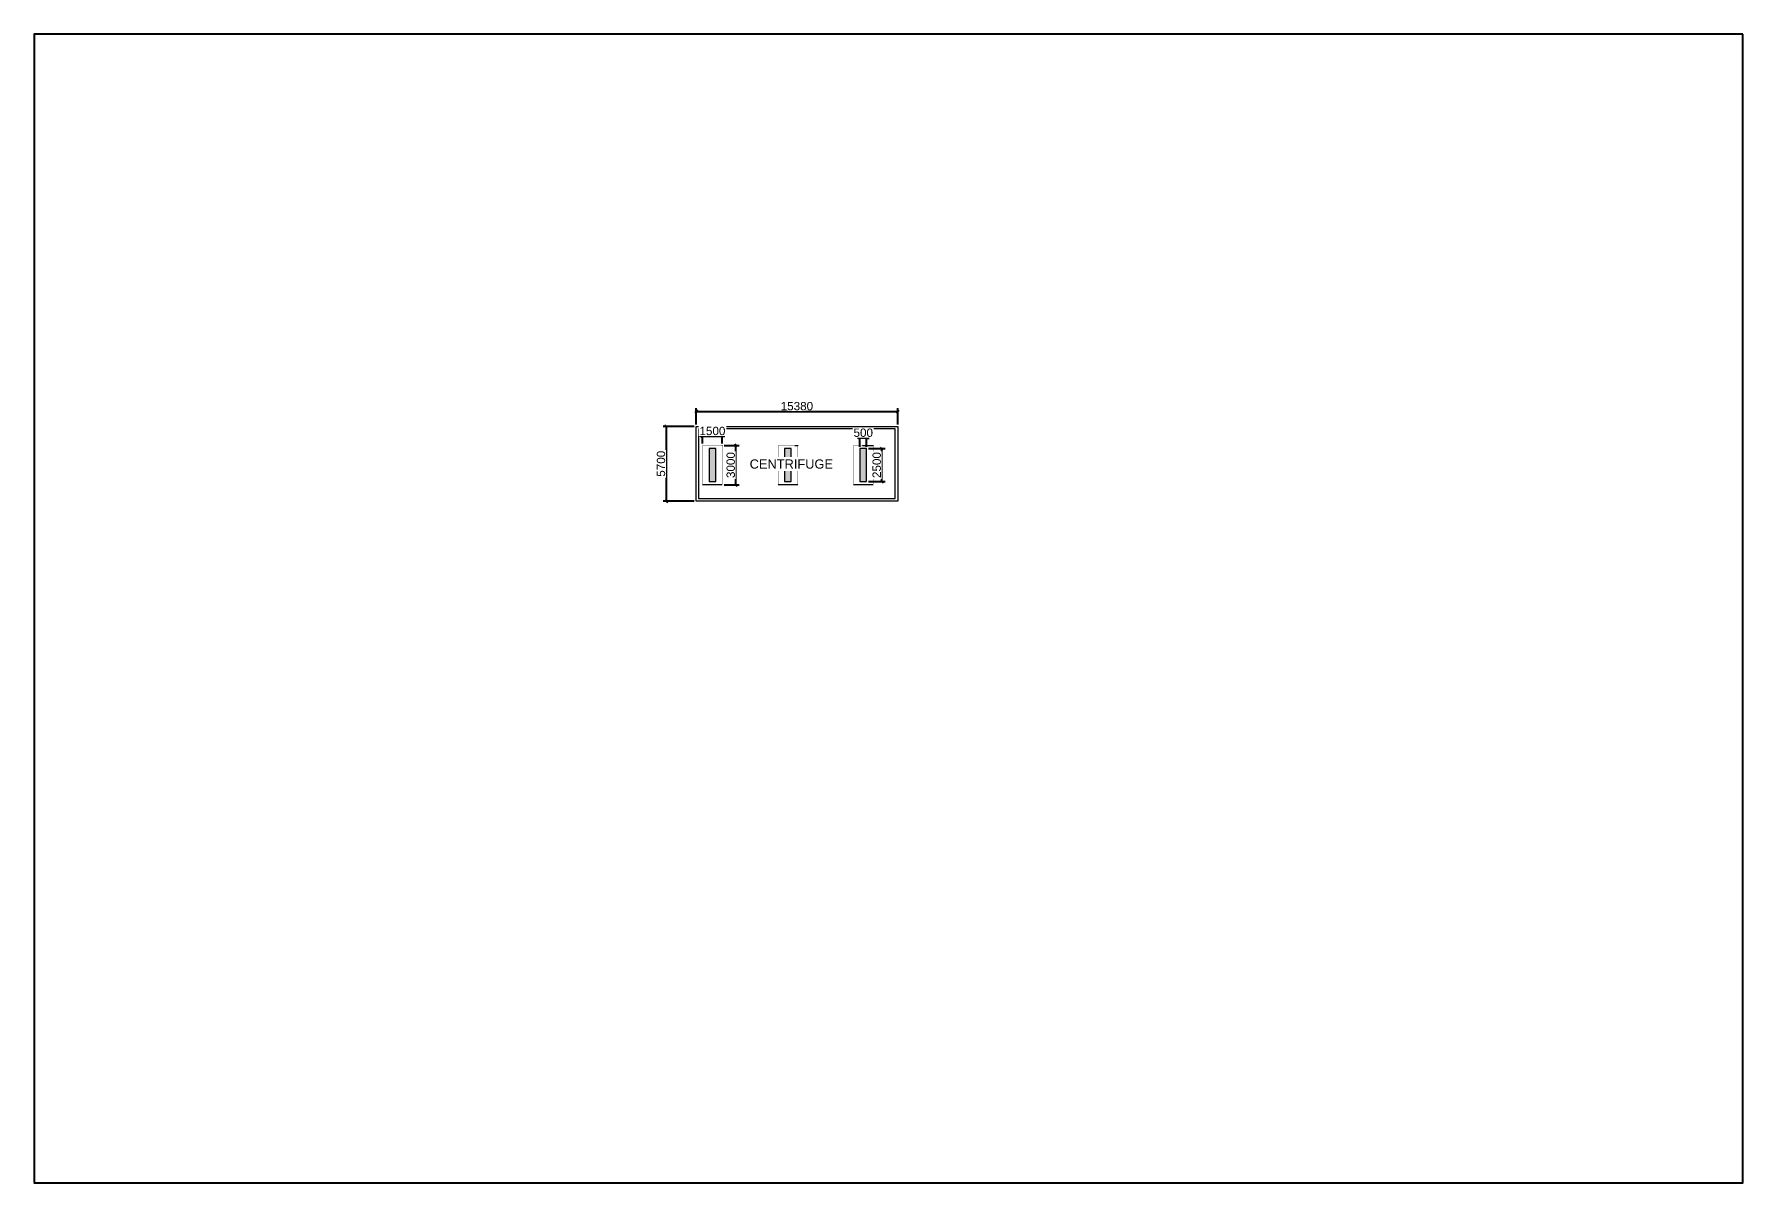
# Model space of a CAD drawing. Header units: millimetres. Extents: x 14826 to 891005, y -311366 to 56117.
# Drawn here: x 500161 to 630442, y -311366 to -223825 of the extents above; entities that cross this region are included whole.
import ezdxf

# ---------------------------------------------------------------- set-up
doc = ezdxf.new("R2010")
doc.units = ezdxf.units.MM
doc.linetypes.add('Dash', pattern=[6.35, 3.175, -3.175])
for name, color, linetype, lineweight in [('A-ANNO-DIMS', 7, 'Continuous', 9), ('A-WALL', 7, 'Continuous', 9), ('G-ANNO-TEXT', 7, 'Continuous', 9), ('S-COLS', 7, 'Continuous', 9), ('S-FNDN-HDLN', 7, 'Dash', 9)]:
    doc.layers.add(name, color=color, linetype=linetype, lineweight=lineweight)
doc.styles.add('Arial', font='arial.ttf', dxfattribs={"height": 636.361708})
doc.dimstyles.new('Greene_Arch_tick_-_2_5mm_Arial', dxfattribs={"dimscale": 304.8, "dimtxt": 255.06485, "dimasz": 0.656168, "dimexe": 0.787402, "dimexo": 0.492126, "dimgap": 0.246063, "dimtad": 1, "dimdec": 0, "dimzin": 0, "dimdsep": 46, "dimtxsty": 'Arial', "dimblk1": 'OBLIQUE', "dimblk2": 'OBLIQUE', "dimsah": 1, "dimcen": 0.09, "dimazin": 0, "dimtfac": 1, "dimtdec": 4, "dimtix": 1, "dimtmove": 0, "dimatfit": 3, "dimfxl": 1, "dimtvp": 1, "dimtfill": 1, "dimtolj": 1, "dimtzin": 0, "dimarcsym": 2})

# ---------------------------------------------------------------- blocks, each defined once
blk = doc.blocks.new('_Oblique')
at = {"color": 0, "linetype": 'ByBlock', "lineweight": -2}
blk.add_line((-0.5, -0.5), (0.5, 0.5), dxfattribs=at)
blk = doc.blocks.new('*D617')
at = {"layer": 'A-ANNO-DIMS', "color": 0, "lineweight": -2, "transparency": 16777216}
for p, q in [((550627, -253563), (550627, -252337)), ((550627, -252577), (566007, -252577)), ((566007, -253563), (566007, -252337))]:
    blk.add_line(p, q, dxfattribs=at)
at = {"layer": 'Defpoints', "color": 0, "transparency": 16777216}
for p in [(566007, -252577), (550627, -253713), (566007, -253713)]:
    blk.add_point(p, dxfattribs=at)
at = {"layer": 'A-ANNO-DIMS', "color": 0, "lineweight": -2, "transparency": 16777216, "xscale": 200, "yscale": 200, "zscale": 200, "rotation": 180}
blk.add_blockref('_Oblique', (550627, -252577), dxfattribs=at)
at = {"layer": 'A-ANNO-DIMS', "color": 0, "lineweight": -2, "transparency": 16777216, "xscale": 200, "yscale": 200, "zscale": 200}
blk.add_blockref('_Oblique', (566007, -252577), dxfattribs=at)
at = {"layer": 'A-ANNO-DIMS', "color": 0, "transparency": 16777216, "insert": (558317, -252177), "char_height": 636.4, "width": 1153.68, "attachment_point": 5, "style": 'Arial', "bg_fill": 3, "box_fill_scale": 1.1, "bg_fill_color": 256, "bg_fill_true_color": 13158600, "bg_fill_transparency": 0}
blk.add_mtext('\\A1;15380', dxfattribs=at)
blk = doc.blocks.new('*D618')
at = {"layer": 'A-ANNO-DIMS', "color": 0, "lineweight": -2, "transparency": 16777216}
for p, q in [((550477, -253713), (548115, -253713)), ((548355, -253713), (548355, -259413)), ((550477, -259413), (548115, -259413))]:
    blk.add_line(p, q, dxfattribs=at)
at = {"layer": 'Defpoints', "color": 0, "transparency": 16777216}
for p in [(550627, -253713), (548355, -259413), (550627, -259413)]:
    blk.add_point(p, dxfattribs=at)
at = {"layer": 'A-ANNO-DIMS', "color": 0, "lineweight": -2, "transparency": 16777216, "xscale": 200, "yscale": 200, "zscale": 200}
for p, rotation in [((548355, -253713), 90), ((548355, -259413), 270)]:
    blk.add_blockref('_Oblique', p, dxfattribs=dict(at, rotation=rotation))
at = {"layer": 'A-ANNO-DIMS', "color": 0, "transparency": 16777216, "insert": (547956, -256563), "char_height": 636.4, "attachment_point": 5, "rotation": 90, "style": 'Arial', "bg_fill": 3, "box_fill_scale": 1.1, "bg_fill_color": 256, "bg_fill_true_color": 13158600, "bg_fill_transparency": 0}
blk.add_mtext('\\A1;5700', dxfattribs=at)
blk = doc.blocks.new('*D619')
at = {"layer": 'A-ANNO-DIMS', "color": 0, "lineweight": -2, "transparency": 16777216}
for p, q in [((552777, -255163), (553913, -255163)), ((553673, -258163), (553673, -255163)), ((552777, -258163), (553913, -258163))]:
    blk.add_line(p, q, dxfattribs=at)
at = {"layer": 'A-ANNO-DIMS', "color": 0, "lineweight": -2, "transparency": 16777216, "xscale": 200, "yscale": 200, "zscale": 200}
for p, rotation in [((553673, -255163), 90), ((553673, -258163), 270)]:
    blk.add_blockref('_Oblique', p, dxfattribs=dict(at, rotation=rotation))
at = {"layer": 'A-ANNO-DIMS', "color": 0, "transparency": 16777216, "insert": (553273, -256663), "char_height": 636.4, "attachment_point": 5, "rotation": 90, "style": 'Arial', "bg_fill": 3, "box_fill_scale": 1.1, "bg_fill_color": 256, "bg_fill_true_color": 13158600, "bg_fill_transparency": 0}
blk.add_mtext('\\A1;3000', dxfattribs=at)
at = {"layer": 'Defpoints', "color": 0, "transparency": 16777216}
for p in [(552627, -255163), (553673, -255163), (552627, -258163)]:
    blk.add_point(p, dxfattribs=at)
blk = doc.blocks.new('*D620')
at = {"layer": 'A-ANNO-DIMS', "color": 0, "lineweight": -2, "transparency": 16777216}
for p, q in [((551127, -254468), (550927, -254468)), ((551127, -255013), (551127, -254228)), ((551127, -254468), (552627, -254468)), ((552627, -255013), (552627, -254228)), ((552627, -254468), (552827, -254468))]:
    blk.add_line(p, q, dxfattribs=at)
at = {"layer": 'Defpoints', "color": 0, "transparency": 16777216}
for p in [(551127, -255163), (552627, -255163)]:
    blk.add_point(p, dxfattribs=at)
at = {"layer": 'A-ANNO-DIMS', "color": 0, "lineweight": -2, "transparency": 16777216, "xscale": 200, "yscale": 200, "zscale": 200}
blk.add_blockref('_Oblique', (551127, -254468), dxfattribs=at)
at = {"layer": 'A-ANNO-DIMS', "color": 0, "lineweight": -2, "transparency": 16777216, "xscale": 200, "yscale": 200, "zscale": 200, "rotation": 180}
blk.add_blockref('_Oblique', (552627, -254468), dxfattribs=at)
at = {"layer": 'A-ANNO-DIMS', "color": 0, "transparency": 16777216, "insert": (551877, -254068), "char_height": 636.4, "attachment_point": 5, "style": 'Arial', "bg_fill": 3, "box_fill_scale": 1.1, "bg_fill_color": 256, "bg_fill_true_color": 13158600, "bg_fill_transparency": 0}
blk.add_mtext('\\A1;1500', dxfattribs=at)
at = {"layer": 'Defpoints', "color": 0, "transparency": 16777216}
blk.add_point((552627, -254468), dxfattribs=at)
blk = doc.blocks.new('*D621')
at = {"layer": 'A-ANNO-DIMS', "color": 0, "lineweight": -2, "transparency": 16777216}
for p, q in [((563777, -255413), (565044, -255413)), ((564804, -257913), (564804, -255413)), ((563777, -257913), (565044, -257913))]:
    blk.add_line(p, q, dxfattribs=at)
at = {"layer": 'A-ANNO-DIMS', "color": 0, "lineweight": -2, "transparency": 16777216, "xscale": 200, "yscale": 200, "zscale": 200}
for p, rotation in [((564804, -255413), 90), ((564804, -257913), 270)]:
    blk.add_blockref('_Oblique', p, dxfattribs=dict(at, rotation=rotation))
at = {"layer": 'A-ANNO-DIMS', "color": 0, "transparency": 16777216, "insert": (564404, -256663), "char_height": 636.4, "attachment_point": 5, "rotation": 90, "style": 'Arial', "bg_fill": 3, "box_fill_scale": 1.1, "bg_fill_color": 256, "bg_fill_true_color": 13158600, "bg_fill_transparency": 0}
blk.add_mtext('\\A1;2500', dxfattribs=at)
at = {"layer": 'Defpoints', "color": 0, "transparency": 16777216}
for p in [(563627, -255413), (564804, -255413), (563627, -257913)]:
    blk.add_point(p, dxfattribs=at)
blk = doc.blocks.new('*D622')
at = {"layer": 'A-ANNO-DIMS', "color": 0, "lineweight": -2, "transparency": 16777216}
for p, q in [((563127, -254601), (562927, -254601)), ((563127, -255263), (563127, -254361)), ((563627, -254601), (563127, -254601)), ((563627, -255263), (563627, -254361)), ((563627, -254601), (563827, -254601))]:
    blk.add_line(p, q, dxfattribs=at)
at = {"layer": 'Defpoints', "color": 0, "transparency": 16777216}
for p in [(563127, -255413), (563627, -255413)]:
    blk.add_point(p, dxfattribs=at)
at = {"layer": 'A-ANNO-DIMS', "color": 0, "lineweight": -2, "transparency": 16777216, "xscale": 200, "yscale": 200, "zscale": 200}
blk.add_blockref('_Oblique', (563127, -254601), dxfattribs=at)
at = {"layer": 'A-ANNO-DIMS', "color": 0, "lineweight": -2, "transparency": 16777216, "xscale": 200, "yscale": 200, "zscale": 200, "rotation": 180}
blk.add_blockref('_Oblique', (563627, -254601), dxfattribs=at)
at = {"layer": 'A-ANNO-DIMS', "color": 0, "transparency": 16777216, "insert": (563377, -254201), "char_height": 636.4, "attachment_point": 5, "style": 'Arial', "bg_fill": 3, "box_fill_scale": 1.1, "bg_fill_color": 256, "bg_fill_true_color": 13158600, "bg_fill_transparency": 0}
blk.add_mtext('\\A1;500', dxfattribs=at)
at = {"layer": 'Defpoints', "color": 0, "transparency": 16777216}
blk.add_point((563127, -254601), dxfattribs=at)

msp = doc.modelspace()

# ---------------------------------------------------------------- hatches: boundary and pattern name
at = {"layer": 'S-COLS', "lineweight": 5, "true_color": 0xc0c0c0}
for points in [[(552126.50287, -257913.01293), (552126.50287, -255413.01293), (551626.50287, -255413.01293), (551626.50287, -257913.01293)], [(557876.50287, -257913.01293), (557876.50287, -255413.01293), (557376.50287, -255413.01293), (557376.50287, -257913.01293)], [(563626.50287, -257913.01293), (563626.50287, -255413.01293), (563126.50287, -255413.01293), (563126.50287, -257913.01293)]]:
    msp.add_hatch(color=9, dxfattribs=at).paths.add_polyline_path(points)

# ---------------------------------------------------------------- linework, layer by layer
at = {"color": 1}
msp.add_lwpolyline([(630442.32963, -223825.06223), (500161.06418, -223825.06223), (500161.06418, -311365.59174), (630442.32963, -311365.59174)], close=True, dxfattribs=at)
at = {"layer": 'A-WALL'}
for p, q in [((550626.50287, -253713.01293), (566006.50287, -253713.01293)), ((550626.50287, -259413.01293), (550626.50287, -253713.01293)), ((565806.50287, -253913.01293), (550826.50287, -253913.01293)), ((550826.50287, -253913.01293), (550826.50287, -259213.01293)), ((565806.50287, -259213.01293), (565806.50287, -253913.01293)), ((566006.50287, -253713.01293), (566006.50287, -259413.01293)), ((550826.50287, -259213.01293), (565806.50287, -259213.01293)), ((566006.50287, -259413.01293), (550626.50287, -259413.01293))]:
    msp.add_line(p, q, dxfattribs=at)
at = {"layer": 'S-COLS'}
for p, q in [((551626.50287, -255413.01293), (551626.50287, -257913.01293)), ((552126.50287, -255413.01293), (551626.50287, -255413.01293)), ((552126.50287, -257913.01293), (552126.50287, -255413.01293)), ((557376.50287, -255413.01293), (557376.50287, -257913.01293)), ((557876.50287, -255413.01293), (557376.50287, -255413.01293)), ((557876.50287, -257913.01293), (557876.50287, -255413.01293)), ((563126.50287, -255413.01293), (563126.50287, -257913.01293)), ((563626.50287, -255413.01293), (563126.50287, -255413.01293)), ((563626.50287, -257913.01293), (563626.50287, -255413.01293)), ((551626.50287, -257913.01293), (552126.50287, -257913.01293)), ((557376.50287, -257913.01293), (557876.50287, -257913.01293)), ((563126.50287, -257913.01293), (563626.50287, -257913.01293))]:
    msp.add_line(p, q, dxfattribs=at)
at = {"layer": 'S-FNDN-HDLN'}
for p, q in [((551127.10303, -255163.01293), (552627.10303, -255163.01293)), ((551127.10303, -258163.01293), (551127.10303, -255163.01293)), ((552627.10303, -255163.01293), (552627.10303, -258163.01293)), ((556877.10303, -255163.01293), (558377.10303, -255163.01293)), ((556877.10303, -258163.01293), (556877.10303, -255163.01293)), ((558377.10303, -255163.01293), (558377.10303, -258163.01293)), ((562627.10303, -255163.01293), (564127.10303, -255163.01293)), ((562627.10303, -258163.01293), (562627.10303, -255163.01293)), ((564127.10303, -255163.01293), (564127.10303, -258163.01293)), ((552627.10303, -258163.01293), (551127.10303, -258163.01293)), ((558377.10303, -258163.01293), (556877.10303, -258163.01293)), ((564127.10303, -258163.01293), (562627.10303, -258163.01293))]:
    msp.add_line(p, q, dxfattribs=at)

# ---------------------------------------------------------------- next in the draw order: texts
at = {"layer": 'G-ANNO-TEXT', "insert": (554714.81668, -256234.24009), "char_height": 700, "width": 7045.6305937, "attachment_point": 1, "style": 'Arial', "bg_fill": 3, "box_fill_scale": 1.25, "bg_fill_color": 256, "bg_fill_true_color": 13158600, "bg_fill_transparency": 0}
msp.add_mtext('CENTRIFUGE', dxfattribs=at)

# ---------------------------------------------------------------- next in the draw order: dimensions: what is measured, and where the dimension line sits
at = {"layer": 'A-ANNO-DIMS'}
dim = msp.add_linear_dim(base=(566006.50287, -252577.1327), p1=(550626.50287, -253713.01293), p2=(566006.50287, -253713.01293), dimstyle='Greene_Arch_tick_-_2_5mm_Arial', override={"dimpost": '<>', "dimfxl": 26400}, dxfattribs=at)
dim.commit()
dim.dimension.update_dxf_attribs({"geometry": '*D617', "text_midpoint": (558316.50287, -252177.00656)})
dim = msp.add_linear_dim(base=(564804.38623, -255413.01293), p1=(563626.50287, -257913.01293), p2=(563626.50287, -255413.01293), angle=90, dimstyle='Greene_Arch_tick_-_2_5mm_Arial', override={"dimpost": '<>', "dimfxl": 26400}, dxfattribs=at)
dim.commit()
dim.dimension.update_dxf_attribs({"geometry": '*D621', "text_midpoint": (564404.47714, -256663.01293)})

# ---------------------------------------------------------------- next in the draw order: dimensions: what is measured, and where the dimension line sits
for base, p1, p2, picture, middle in [((548355.47241, -259413.01293), (550626.50287, -253713.01293), (550626.50287, -259413.01293), '*D618', (547955.56331, -256563.01293)), ((553672.68006, -255163.01293), (552627.10303, -258163.01293), (552627.10303, -255163.01293), '*D619', (553272.55392, -256663.01293))]:
    dim = msp.add_linear_dim(base=base, p1=p1, p2=p2, angle=90, dimstyle='Greene_Arch_tick_-_2_5mm_Arial', override={"dimpost": '<>', "dimfxl": 26400}, dxfattribs=at)
    dim.commit()
    dim.dimension.update_dxf_attribs({"geometry": picture, "text_midpoint": middle})
dim = msp.add_linear_dim(base=(563126.50287, -254600.89381), p1=(563626.50287, -255413.01293), p2=(563126.50287, -255413.01293), dimstyle='Greene_Arch_tick_-_2_5mm_Arial', override={"dimpost": '<>', "dimfxl": 26400}, dxfattribs=at)
dim.commit()
dim.dimension.update_dxf_attribs({"geometry": '*D622', "text_midpoint": (563376.50287, -254200.98471)})

# ---------------------------------------------------------------- next in the draw order: dimensions: what is measured, and where the dimension line sits
dim = msp.add_linear_dim(base=(552627.10303, -254468.27924), p1=(551127.10303, -255163.01293), p2=(552627.10303, -255163.01293), dimstyle='Greene_Arch_tick_-_2_5mm_Arial', override={"dimpost": '<>', "dimfxl": 26400}, dxfattribs=at)
dim.commit()
dim.dimension.update_dxf_attribs({"geometry": '*D620', "text_midpoint": (551877.10303, -254068.37014)})

doc.saveas('drawing.dxf')
